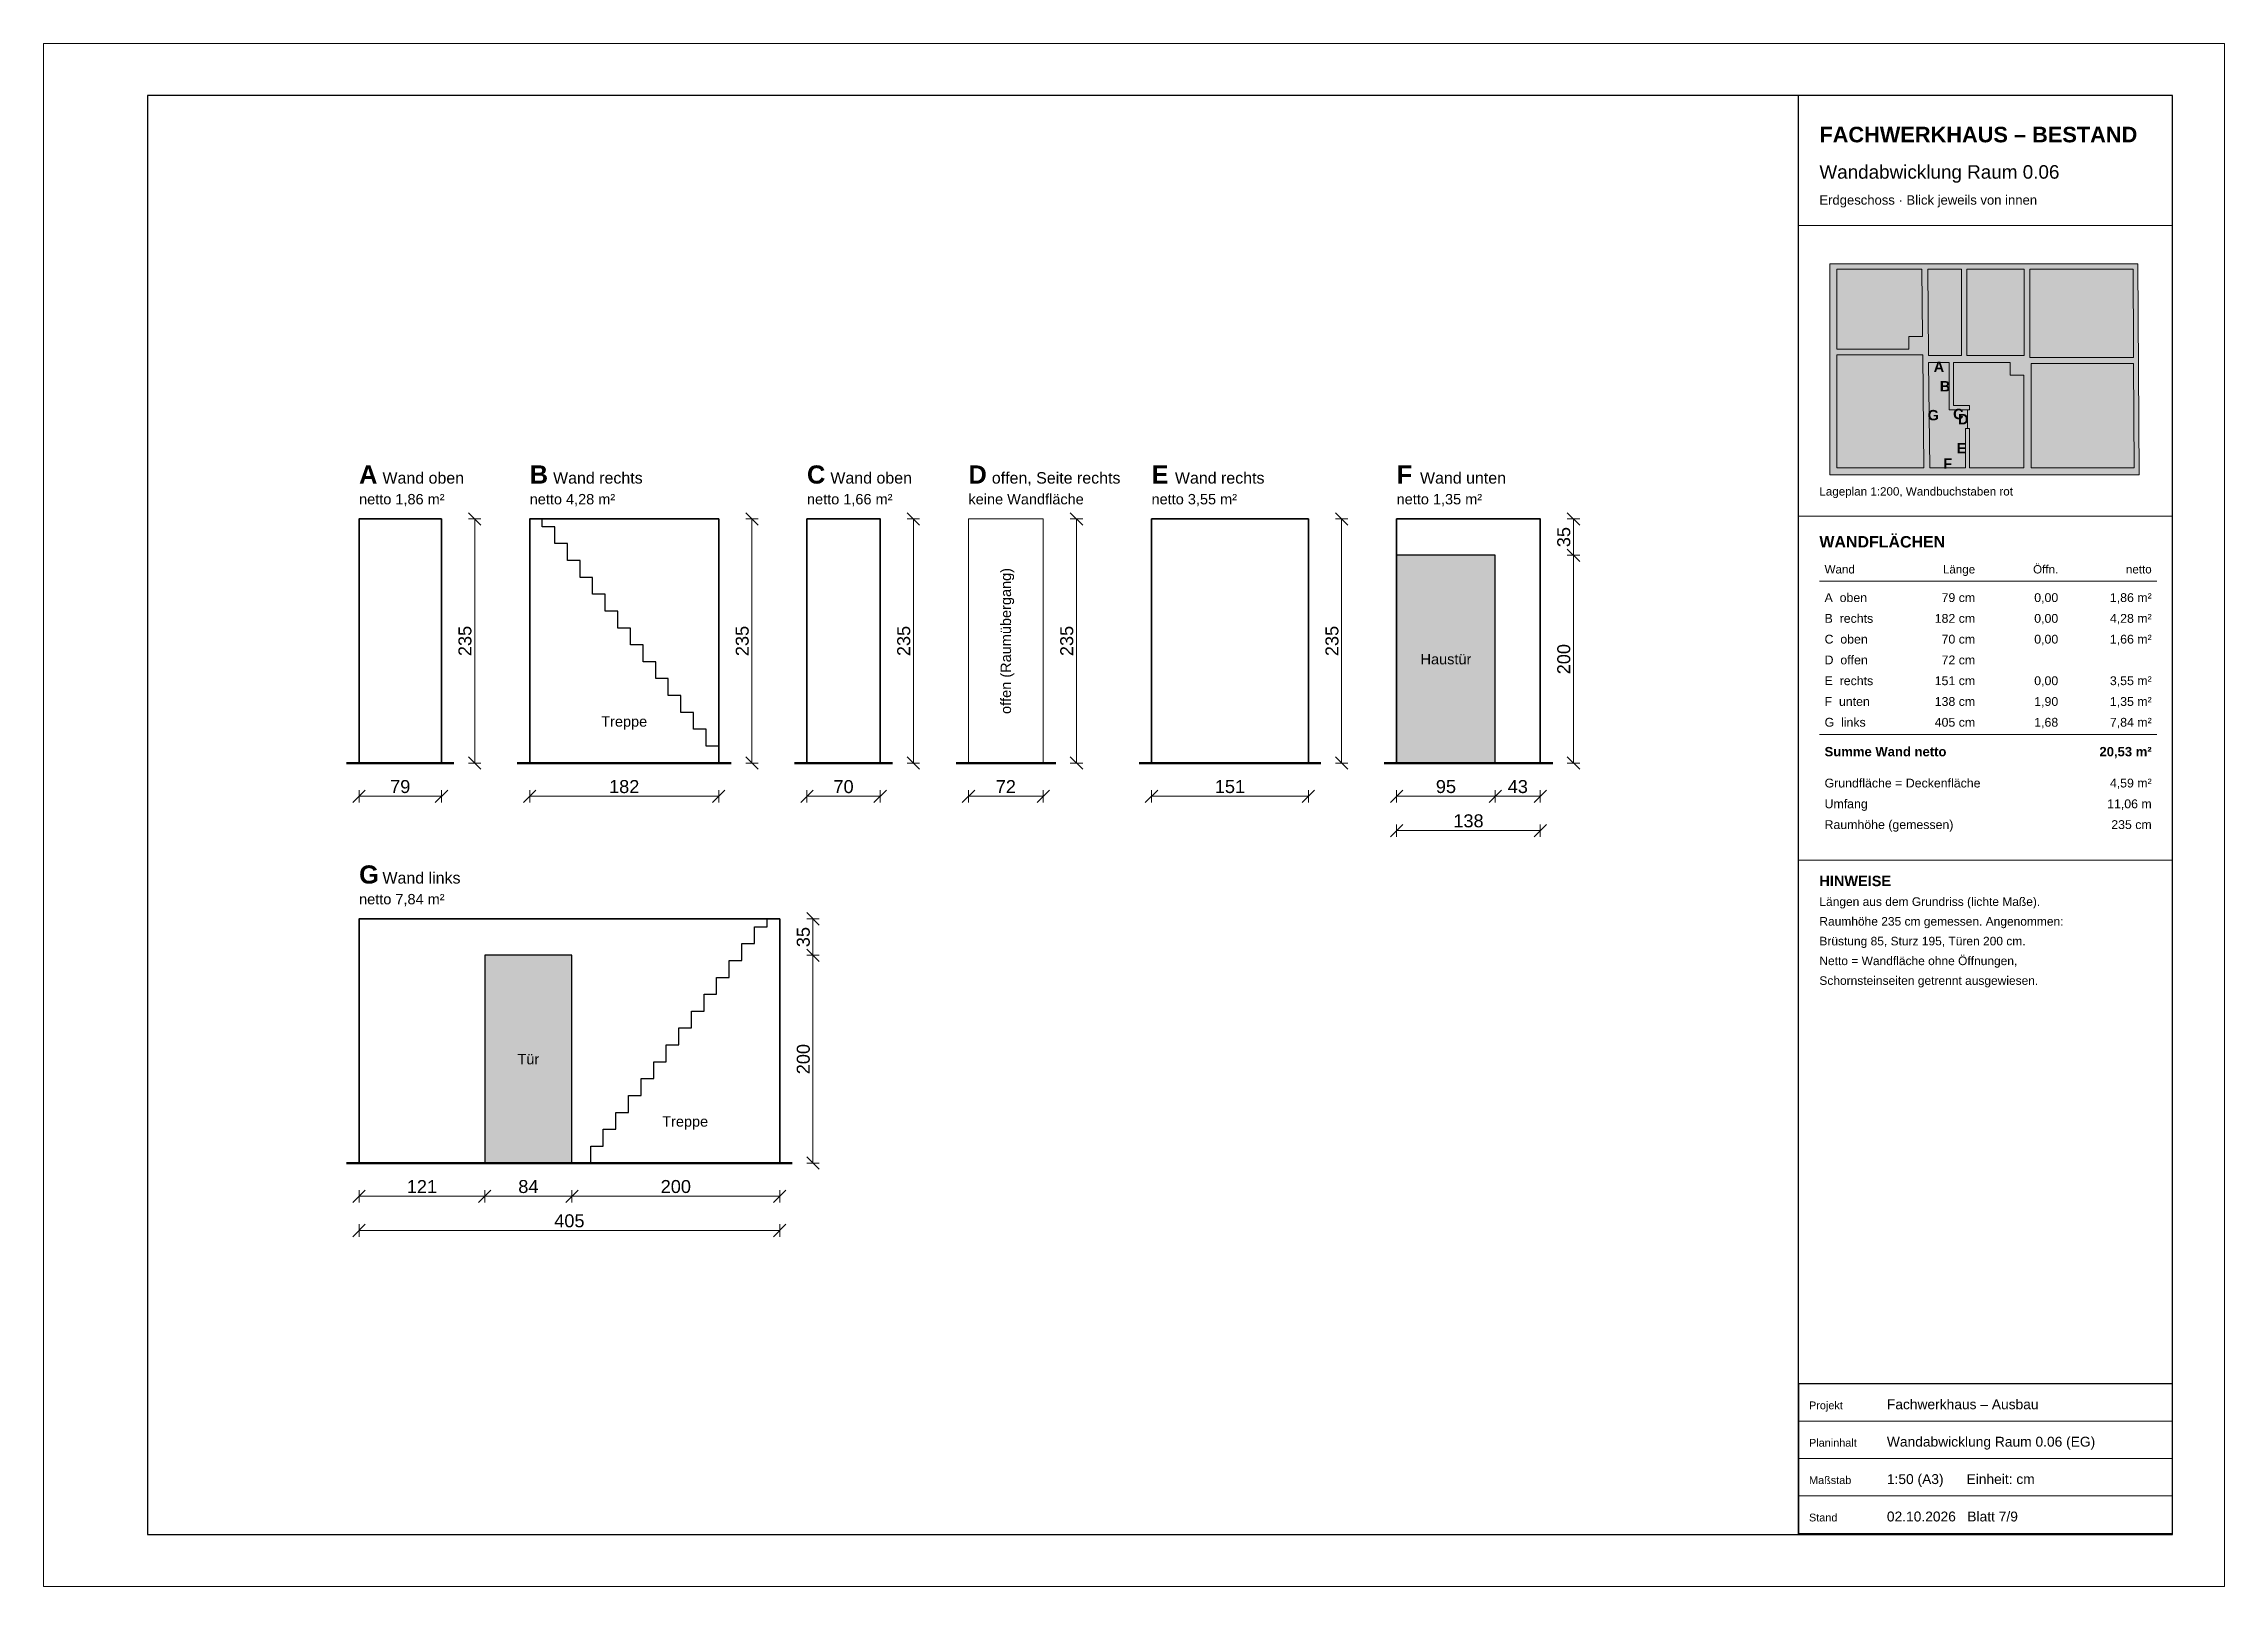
# Model space of a CAD drawing. Header units: centimetres. Extents: x 0 to 18200, y 0 to 1485.
# Drawn here: x 11500 to 13600, y 0 to 1485 of the extents above; entities that cross this region are included whole.
import ezdxf
from ezdxf.enums import TextEntityAlignment as Align

# ---------------------------------------------------------------- set-up
doc = ezdxf.new("R2010")
doc.units = ezdxf.units.CM
doc.linetypes.add('DASHED', pattern=[1.524, 1.27, -0.254])
for name, color, linetype, lineweight in [('ABW_BODEN', 7, 'Continuous', 50), ('ABW_OEFFNUNG', 7, 'Continuous', 25), ('ABW_OFFEN', 8, 'DASHED', 18), ('ABW_TEXT', 7, 'Continuous', 18), ('ABW_TREPPE', 7, 'Continuous', 25), ('ABW_WAND', 7, 'Continuous', 35), ('BEMASSUNG', 7, 'Continuous', 18), ('PLANKOPF', 7, 'Continuous', 25), ('PLANKOPF_DUENN', 7, 'Continuous', 13), ('WAND_FUELLUNG', 8, 'Continuous', 0)]:
    doc.layers.add(name, color=color, linetype=linetype, lineweight=lineweight)
doc.styles.add('PLAN', font='arial.ttf')
doc.styles.add('PLAN_FETT', font='arialbd.ttf')
doc.dimstyles.new('BESTAND_1_50', dxfattribs={"dimscale": 5, "dimtxt": 2.5, "dimasz": 1.5, "dimexe": 1.2, "dimexo": 0, "dimgap": 0.6, "dimtad": 1, "dimdec": 0, "dimtxsty": 'PLAN', "dimtsz": 1.2, "dimcen": 2.5, "dimclrd": 7, "dimclre": 7, "dimclrt": 7, "dimazin": 3, "dimtfac": 1, "dimtmove": 2, "dimatfit": 3, "dimlwd": 18, "dimlwe": 13})

msp = doc.modelspace()

# ---------------------------------------------------------------- texts
at = {"layer": 'ABW_TEXT'}
for s, height, style, p in [('A', 17.5, 'PLAN_FETT', (11803.8, 1061.5)), ('Wand oben', 11, 'PLAN', (11826.3, 1061.5)), ('B', 17.5, 'PLAN_FETT', (11968.1, 1061.5)), ('Wand rechts', 11, 'PLAN', (11990.6, 1061.5)), ('C', 17.5, 'PLAN_FETT', (12235.1, 1061.5)), ('Wand oben', 11, 'PLAN', (12257.6, 1061.5)), ('D', 17.5, 'PLAN_FETT', (12390.6, 1061.5)), ('offen, Seite rechts', 11, 'PLAN', (12413.1, 1061.5)), ('E', 17.5, 'PLAN_FETT', (12566.9, 1061.5)), ('Wand rechts', 11, 'PLAN', (12589.4, 1061.5)), ('F', 17.5, 'PLAN_FETT', (12802.9, 1061.5)), ('Wand unten', 11, 'PLAN', (12825.4, 1061.5)), ('netto 1,86 m²', 10, 'PLAN', (11803.8, 1041.5)), ('netto 4,28 m²', 10, 'PLAN', (11968.1, 1041.5)), ('netto 1,66 m²', 10, 'PLAN', (12235.1, 1041.5)), ('keine Wandfläche', 10, 'PLAN', (12390.6, 1041.5)), ('netto 3,55 m²', 10, 'PLAN', (12566.9, 1041.5)), ('netto 1,35 m²', 10, 'PLAN', (12802.9, 1041.5)), ('G', 17.5, 'PLAN_FETT', (11803.8, 676.5)), ('Wand links', 11, 'PLAN', (11826.3, 676.5)), ('netto 7,84 m²', 10, 'PLAN', (11803.8, 656.5))]:
    msp.add_text(s, height=height, dxfattribs=dict(at, style=style)).set_placement(p)
at = {"layer": 'ABW_TEXT', "style": 'PLAN'}
msp.add_text('offen (Raumübergang)', height=10, rotation=90, dxfattribs=at).set_placement((12426.6, 910), align=Align.MIDDLE_CENTER)
for s, p in [('Haustür', (12850.4, 892.5)), ('Treppe', (12059.1, 832.5)), ('Tür', (11966.8, 507.5)), ('Treppe', (12117.8, 447.5))]:
    msp.add_text(s, height=10, dxfattribs=at).set_placement(p, align=Align.MIDDLE_CENTER)
at = {"layer": 'PLANKOPF'}
for s, height, style, p in [('FACHWERKHAUS – BESTAND', 15, 'PLAN_FETT', (13210, 1390)), ('Wandabwicklung Raum 0.06', 13, 'PLAN', (13210, 1355)), ('Erdgeschoss · Blick jeweils von innen', 9, 'PLAN', (13210, 1330)), ('Lageplan 1:200, Wandbuchstaben rot', 8, 'PLAN', (13210, 1050)), ('WANDFLÄCHEN', 11, 'PLAN_FETT', (13210, 1000)), ('Wand', 8, 'PLAN', (13215, 975)), ('A  oben', 8.5, 'PLAN', (13215, 947.5)), ('B  rechts', 8.5, 'PLAN', (13215, 927.5)), ('C  oben', 8.5, 'PLAN', (13215, 907.5)), ('D  offen', 8.5, 'PLAN', (13215, 887.5)), ('E  rechts', 8.5, 'PLAN', (13215, 867.5)), ('F  unten', 8.5, 'PLAN', (13215, 847.5)), ('G  links', 8.5, 'PLAN', (13215, 827.5)), ('Summe Wand netto', 9, 'PLAN_FETT', (13215, 799)), ('Grundfläche = Deckenfläche', 8.5, 'PLAN', (13215, 769)), ('Umfang', 8.5, 'PLAN', (13215, 749)), ('Raumhöhe (gemessen)', 8.5, 'PLAN', (13215, 729)), ('HINWEISE', 10, 'PLAN_FETT', (13210, 674)), ('Längen aus dem Grundriss (lichte Maße).', 8.25, 'PLAN', (13210, 655)), ('Raumhöhe 235 cm gemessen. Angenommen:', 8.25, 'PLAN', (13210, 636)), ('Brüstung 85, Sturz 195, Türen 200 cm.', 8.25, 'PLAN', (13210, 617)), ('Netto = Wandfläche ohne Öffnungen,', 8.25, 'PLAN', (13210, 598)), ('Schornsteinseiten getrennt ausgewiesen.', 8.25, 'PLAN', (13210, 579)), ('Projekt', 7.5, 'PLAN', (13200, 170.5)), ('Fachwerkhaus – Ausbau', 9.5, 'PLAN', (13275, 170.5)), ('Planinhalt', 7.5, 'PLAN', (13200, 134.5)), ('Wandabwicklung Raum 0.06 (EG)', 9.5, 'PLAN', (13275, 134.5)), ('Maßstab', 7.5, 'PLAN', (13200, 98.5)), ('1:50 (A3)      Einheit: cm', 9.5, 'PLAN', (13275, 98.5)), ('Stand', 7.5, 'PLAN', (13200, 62.5)), ('02.10.2026   Blatt 7/9', 9.5, 'PLAN', (13275, 62.5))]:
    msp.add_text(s, height=height, dxfattribs=dict(at, style=style)).set_placement(p)
at = {"layer": 'PLANKOPF', "true_color": 0xc81e1e, "style": 'PLAN_FETT'}
for s, p in [('A', (13325.1, 1174)), ('B', (13331, 1155.2)), ('G', (13319.7, 1127.4)), ('C', (13343.8, 1128.5)), ('D', (13348.6, 1123.5)), ('E', (13346.8, 1095.6)), ('F', (13333.5, 1080.8))]:
    msp.add_text(s, height=10, dxfattribs=at).set_placement(p, align=Align.MIDDLE_CENTER)
at = {"layer": 'PLANKOPF'}
for s, height, style, p in [('Länge', 8, 'PLAN', (13360, 975)), ('Öffn.', 8, 'PLAN', (13440, 975)), ('netto', 8, 'PLAN', (13530, 975)), ('79 cm', 8.5, 'PLAN', (13360, 947.5)), ('0,00', 8.5, 'PLAN', (13440, 947.5)), ('1,86 m²', 8.5, 'PLAN', (13530, 947.5)), ('182 cm', 8.5, 'PLAN', (13360, 927.5)), ('0,00', 8.5, 'PLAN', (13440, 927.5)), ('4,28 m²', 8.5, 'PLAN', (13530, 927.5)), ('70 cm', 8.5, 'PLAN', (13360, 907.5)), ('0,00', 8.5, 'PLAN', (13440, 907.5)), ('1,66 m²', 8.5, 'PLAN', (13530, 907.5)), ('72 cm', 8.5, 'PLAN', (13360, 887.5)), ('151 cm', 8.5, 'PLAN', (13360, 867.5)), ('0,00', 8.5, 'PLAN', (13440, 867.5)), ('3,55 m²', 8.5, 'PLAN', (13530, 867.5)), ('138 cm', 8.5, 'PLAN', (13360, 847.5)), ('1,90', 8.5, 'PLAN', (13440, 847.5)), ('1,35 m²', 8.5, 'PLAN', (13530, 847.5)), ('405 cm', 8.5, 'PLAN', (13360, 827.5)), ('1,68', 8.5, 'PLAN', (13440, 827.5)), ('7,84 m²', 8.5, 'PLAN', (13530, 827.5)), ('20,53 m²', 9, 'PLAN_FETT', (13530, 799)), ('4,59 m²', 8.5, 'PLAN', (13530, 769)), ('11,06 m', 8.5, 'PLAN', (13530, 749)), ('235 cm', 8.5, 'PLAN', (13530, 729))]:
    msp.add_text(s, height=height, dxfattribs=dict(at, style=style)).set_placement(p, align=Align.RIGHT)

# ---------------------------------------------------------------- dimensions: what is measured, and where the dimension line sits
at = {"layer": 'BEMASSUNG'}
for base, p1, p2, location in [((11915.1, 792.5), (11921.1, 792.5), (11921.1, 1027.5), (11905.8, 910)), ((12182.1, 792.5), (12188.1, 792.5), (12188.1, 1027.5), (12172.8, 910)), ((12337.6, 792.5), (12343.6, 792.5), (12343.6, 1027.5), (12328.3, 910)), ((12494.6, 792.5), (12500.6, 792.5), (12500.6, 1027.5), (12485.3, 910)), ((12749.9, 792.5), (12755.9, 792.5), (12755.9, 1027.5), (12740.7, 910)), ((12973.2, 992.5), (12979.2, 992.5), (12979.2, 1027.5), (12963.9, 1010)), ((12973.2, 792.5), (12979.2, 792.5), (12979.2, 992.5), (12963.9, 892.5)), ((12240.8, 607.5), (12246.8, 607.5), (12246.8, 642.5), (12231.6, 625)), ((12240.8, 407.5), (12246.8, 407.5), (12246.8, 607.5), (12231.6, 507.5))]:
    msp.add_linear_dim(base=base, p1=p1, p2=p2, angle=90, location=location, dimstyle='BESTAND_1_50', override={"dimtmove": 2}, dxfattribs=at).render()
for base, p1, p2, location in [((11803.8, 760.5), (11803.8, 754.5), (11883.1, 754.5), (11843.4, 769.8)), ((11968.1, 760.5), (11968.1, 754.5), (12150.1, 754.5), (12059.1, 769.8)), ((12235.0579145, 760.5), (12235.0579145, 754.5), (12305.5579145, 754.5), (12270.3079145, 769.75)), ((12390.6, 760.5), (12390.6, 754.5), (12462.6, 754.5), (12426.6, 769.8)), ((12566.9, 760.5), (12566.9, 754.5), (12717.9, 754.5), (12642.4, 769.8)), ((12802.9, 760.5), (12802.9, 754.5), (12897.9, 754.5), (12850.4, 769.8)), ((12897.9, 760.5), (12897.9, 754.5), (12941.2, 754.5), (12919.6, 769.8)), ((12802.9, 727.5), (12802.9, 721.5), (12941.2, 721.5), (12872.1, 736.8)), ((11803.8, 375.5), (11803.8, 369.5), (11924.8, 369.5), (11864.3, 384.8)), ((11924.8, 375.5), (11924.8, 369.5), (12008.8, 369.5), (11966.8, 384.8)), ((12008.8, 375.5), (12008.8, 369.5), (12208.8, 369.5), (12108.8, 384.8)), ((11803.8, 342.5), (11803.8, 336.5), (12208.8, 336.5), (12006.3, 351.8))]:
    msp.add_linear_dim(base=base, p1=p1, p2=p2, location=location, dimstyle='BESTAND_1_50', override={"dimtmove": 2}, dxfattribs=at).render()

# ---------------------------------------------------------------- hatches: boundary and pattern name
at = {"layer": 'ABW_OEFFNUNG', "true_color": 0xffffff}
h = msp.add_hatch(color=7, dxfattribs=at)
h.dxf.hatch_style = 1
h.paths.add_polyline_path([(12897.9, 792.5), (12897.9, 992.5), (12802.9, 992.5), (12802.9, 792.5)])
h = msp.add_hatch(color=7, dxfattribs=at)
h.dxf.hatch_style = 1
h.paths.add_polyline_path([(12008.8, 407.5), (12008.8, 607.5), (11924.8, 607.5), (11924.8, 407.5)])
at = {"layer": 'WAND_FUELLUNG', "true_color": 0xa0a0a0}
h = msp.add_hatch(color=7, dxfattribs=at)
h.dxf.hatch_style = 1
h.paths.add_polyline_path([(13220, 1070), (13517.8, 1070), (13516.5, 1273.2), (13220, 1273.2)])
at = {"layer": 'WAND_FUELLUNG', "true_color": 0xffffff}
h = msp.add_hatch(color=7, dxfattribs=at)
h.dxf.hatch_style = 1
h.paths.add_polyline_path([(13296, 1203.2), (13296, 1191), (13226.8, 1191), (13226.8, 1267.8), (13308.8, 1267.8), (13309.4, 1203.2)])
h = msp.add_hatch(color=7, dxfattribs=at)
h.dxf.hatch_style = 1
h.paths.add_polyline_path([(13315.1, 1184.8), (13314.3, 1267.8), (13347, 1267.8), (13347, 1184.8)])
h = msp.add_hatch(color=7, dxfattribs=at)
h.dxf.hatch_style = 1
h.paths.add_polyline_path([(13352, 1184.8), (13352, 1267.8), (13407.2, 1267.8), (13407.2, 1184.8)])
h = msp.add_hatch(color=7, dxfattribs=at)
h.dxf.hatch_style = 1
h.paths.add_polyline_path([(13512.5, 1191.9), (13512.5, 1182.8), (13414, 1182.8), (13412.8, 1182.8), (13412.8, 1267.8), (13512, 1267.8)])
h = msp.add_hatch(color=7, dxfattribs=at)
h.dxf.hatch_style = 1
h.paths.add_polyline_path([(13309.6, 1185.5), (13310.7, 1076.8), (13226.8, 1076.8), (13226.8, 1185.5)])
at = {"layer": 'WAND_FUELLUNG', "true_color": 0xf0c8be}
h = msp.add_hatch(color=7, dxfattribs=at)
h.dxf.hatch_style = 1
h.paths.add_polyline_path([(13350.8, 1114.5), (13350.8, 1076.8), (13316.2, 1076.8), (13315.2, 1178), (13335, 1178), (13335, 1136.8), (13335, 1132.5), (13339.2, 1132.5), (13352.6, 1132.5), (13352.6, 1114.5)])
at = {"layer": 'WAND_FUELLUNG', "true_color": 0xffffff}
h = msp.add_hatch(color=7, dxfattribs=at)
h.dxf.hatch_style = 1
h.paths.add_polyline_path([(13354.5, 1114.5), (13352.6, 1114.5), (13352.6, 1132.5), (13354.5, 1132.5), (13354.5, 1136.8), (13339.2, 1136.8), (13339.2, 1178), (13352.6, 1178), (13393.8, 1178), (13393.8, 1165.8), (13407, 1165.8), (13407, 1076.8), (13354.5, 1076.8)])
h = msp.add_hatch(color=7, dxfattribs=at)
h.dxf.hatch_style = 1
h.paths.add_polyline_path([(13513.2, 1076.8), (13414, 1076.8), (13414, 1177.2), (13512.6, 1177.2)])

# ---------------------------------------------------------------- linework, layer by layer
at = {"layer": 'ABW_BODEN'}
for p, q in [((11791.8, 792.5), (11895.1, 792.5)), ((11956.1, 792.5), (12162.1, 792.5)), ((12223.1, 792.5), (12317.6, 792.5)), ((12378.6, 792.5), (12474.6, 792.5)), ((12554.9, 792.5), (12729.9, 792.5)), ((12790.9, 792.5), (12953.2, 792.5)), ((11791.8, 407.5), (12220.8, 407.5))]:
    msp.add_line(p, q, dxfattribs=at)
at = {"layer": 'ABW_OEFFNUNG'}
for points in [[(12897.9, 792.5), (12897.9, 992.5), (12802.9, 992.5), (12802.9, 792.5)], [(12008.8, 407.5), (12008.8, 607.5), (11924.8, 607.5), (11924.8, 407.5)]]:
    msp.add_lwpolyline(points, close=True, dxfattribs=at)
at = {"layer": 'ABW_OFFEN'}
msp.add_lwpolyline([(12462.6, 792.5), (12462.6, 1027.5), (12390.6, 1027.5), (12390.6, 792.5)], close=True, dxfattribs=at)
at = {"layer": 'ABW_TREPPE'}
for points in [[(12150.1, 792.5), (12150.1, 808.8), (12137.9, 808.8), (12137.9, 825), (12125.8, 825), (12125.8, 841.2), (12113.7, 841.2), (12113.7, 857.5), (12101.5, 857.5), (12101.5, 873.8), (12089.4, 873.8), (12089.4, 890), (12077.3, 890), (12077.3, 906.2), (12065.1, 906.2), (12065.1, 922.5), (12053, 922.5), (12053, 938.8), (12040.9, 938.8), (12040.9, 955), (12028.7, 955), (12028.7, 971.2), (12016.6, 971.2), (12016.6, 987.5), (12004.5, 987.5), (12004.5, 1003.8), (11992.3, 1003.8), (11992.3, 1020), (11980.2, 1020), (11980.2, 1027.5), (11968.1, 1027.5), (11968.1, 792.5)], [(12026.8, 407.5), (12026.8, 423.8), (12038.9, 423.8), (12038.9, 440), (12051.1, 440), (12051.1, 456.2), (12063.2, 456.2), (12063.2, 472.5), (12075.3, 472.5), (12075.3, 488.8), (12087.5, 488.8), (12087.5, 505), (12099.6, 505), (12099.6, 521.2), (12111.7, 521.2), (12111.7, 537.5), (12123.9, 537.5), (12123.9, 553.8), (12136, 553.8), (12136, 570), (12148.1, 570), (12148.1, 586.2), (12160.3, 586.2), (12160.3, 602.5), (12172.4, 602.5), (12172.4, 618.8), (12184.5, 618.8), (12184.5, 635), (12196.7, 635), (12196.7, 642.5), (12208.8, 642.5), (12208.8, 407.5)]]:
    msp.add_lwpolyline(points, dxfattribs=at)
at = {"layer": 'ABW_WAND'}
for points in [[(11883.1, 792.5), (11883.1, 1027.5), (11803.8, 1027.5), (11803.8, 792.5)], [(12150.1, 792.5), (12150.1, 1027.5), (11968.1, 1027.5), (11968.1, 792.5)], [(12305.6, 792.5), (12305.6, 1027.5), (12235.1, 1027.5), (12235.1, 792.5)], [(12717.9, 792.5), (12717.9, 1027.5), (12566.9, 1027.5), (12566.9, 792.5)], [(12941.2, 792.5), (12941.2, 1027.5), (12802.9, 1027.5), (12802.9, 792.5)], [(12208.8, 407.5), (12208.8, 642.5), (11803.8, 642.5), (11803.8, 407.5)]]:
    msp.add_lwpolyline(points, close=True, dxfattribs=at)
at = {"layer": 'PLANKOPF'}
msp.add_line((13190, 50), (13190, 1435), dxfattribs=at)
for points in [[(11600, 50), (13550, 50), (13550, 1435), (11600, 1435)], [(13190, 50), (13550, 50), (13550, 195), (13190, 195)]]:
    msp.add_lwpolyline(points, close=True, dxfattribs=at)
at = {"layer": 'PLANKOPF_DUENN'}
for p, q in [((13190, 1310), (13550, 1310)), ((13190, 1030), (13550, 1030)), ((13210, 967.5), (13535, 967.5)), ((13210, 820), (13535, 820)), ((13190, 699), (13550, 699)), ((13190, 159), (13550, 159)), ((13190, 123), (13550, 123)), ((13190, 87), (13550, 87)), ((13190, 51), (13550, 51))]:
    msp.add_line(p, q, dxfattribs=at)
for points in [[(11500, 0), (13600, 0), (13600, 1485), (11500, 1485)], [(13220, 1070), (13517.8, 1070), (13516.5, 1273.2), (13220, 1273.2)], [(13296, 1203.2), (13296, 1191), (13226.8, 1191), (13226.8, 1267.8), (13308.8, 1267.8), (13309.4, 1203.2)], [(13315.1, 1184.8), (13314.3, 1267.8), (13347, 1267.8), (13347, 1184.8)], [(13352, 1184.8), (13352, 1267.8), (13407.2, 1267.8), (13407.2, 1184.8)], [(13512.5, 1191.9), (13512.5, 1182.8), (13414, 1182.8), (13412.8, 1182.8), (13412.8, 1267.8), (13512, 1267.8)], [(13309.6, 1185.5), (13310.7, 1076.8), (13226.8, 1076.8), (13226.8, 1185.5)], [(13350.8, 1114.5), (13350.8, 1076.8), (13316.2, 1076.8), (13315.2, 1178), (13335, 1178), (13335, 1136.8), (13335, 1132.5), (13339.2, 1132.5), (13352.6, 1132.5), (13352.6, 1114.5)], [(13354.5, 1114.5), (13352.6, 1114.5), (13352.6, 1132.5), (13354.5, 1132.5), (13354.5, 1136.8), (13339.2, 1136.8), (13339.2, 1178), (13352.6, 1178), (13393.8, 1178), (13393.8, 1165.8), (13407, 1165.8), (13407, 1076.8), (13354.5, 1076.8)], [(13513.2, 1076.8), (13414, 1076.8), (13414, 1177.2), (13512.6, 1177.2)]]:
    msp.add_lwpolyline(points, close=True, dxfattribs=at)

msp.set_redraw_order([(e.dxf.handle, doc.entitydb.next_handle()) for e in msp.query("TEXT MTEXT ATTDEF DIMENSION ARC_DIMENSION")])  # texts and dimensions are drawn at this point

doc.saveas('drawing.dxf')
